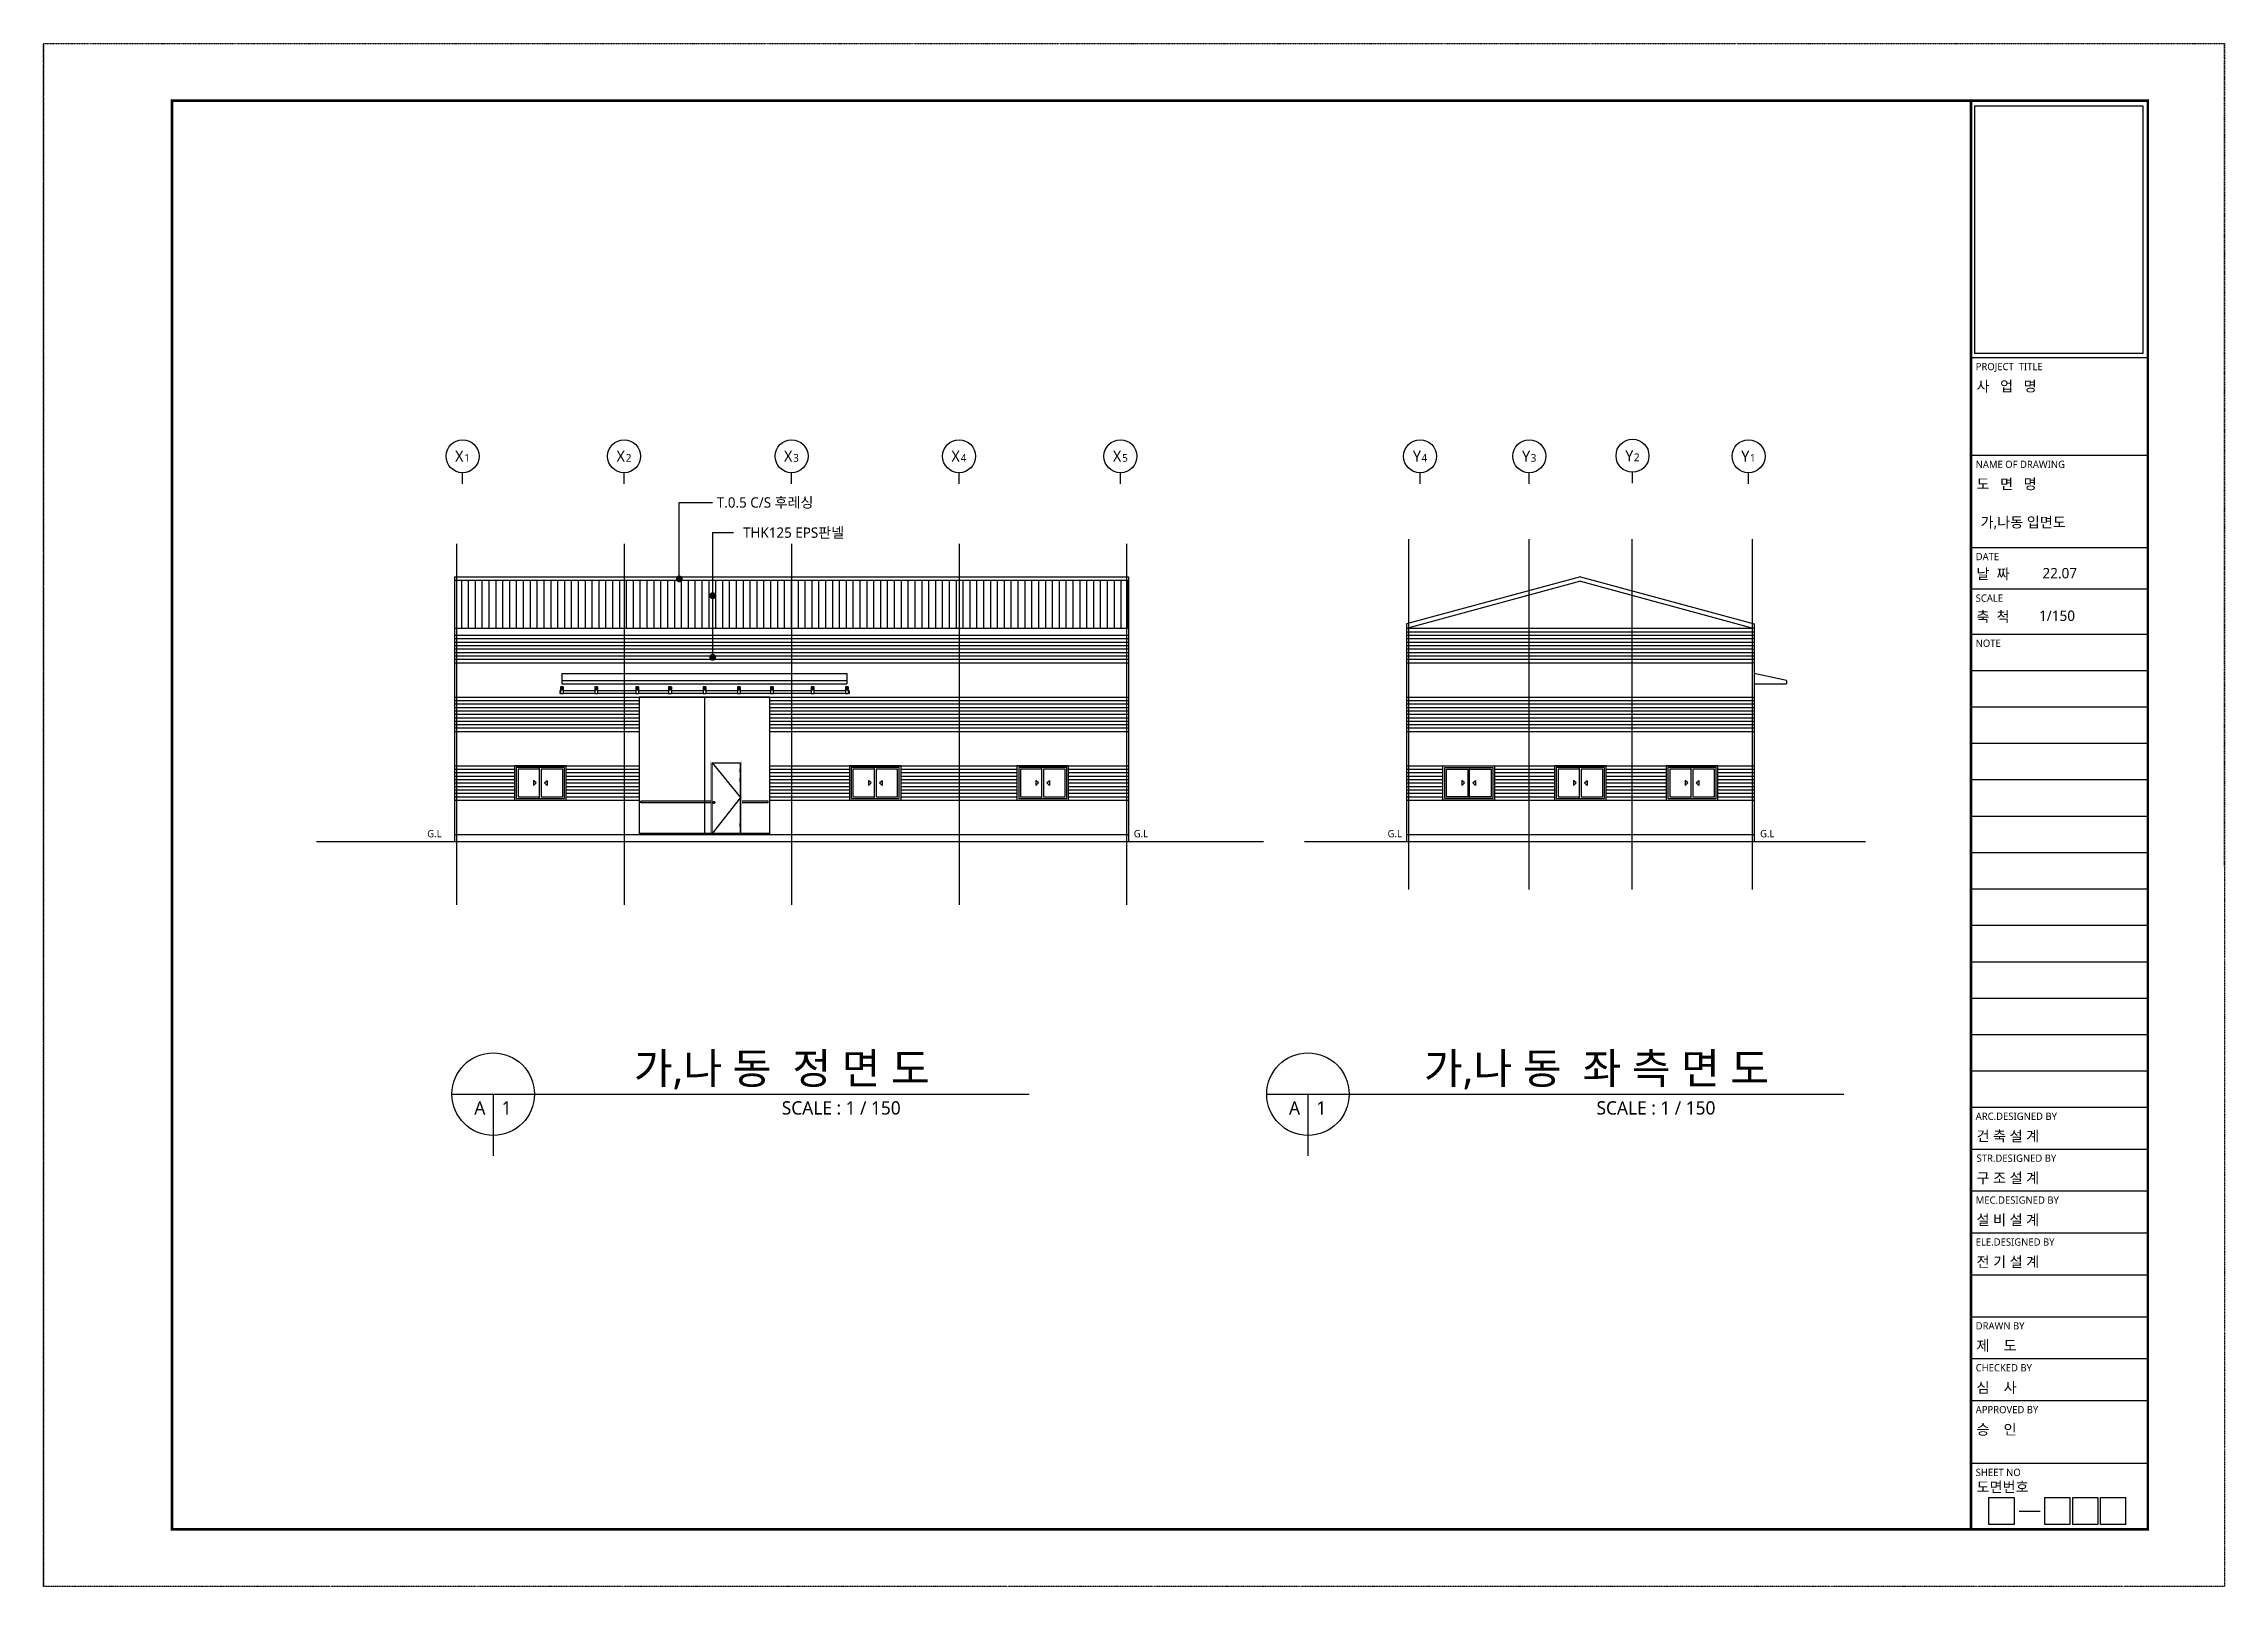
# Model space of a CAD drawing. Header units: millimetres. Extents: x 152133 to 471560, y 87068 to 132353.
# Drawn here: x 152133 to 215617, y 87068 to 131960 of the extents above; entities that cross this region are included whole.
import ezdxf
from ezdxf.enums import TextEntityAlignment as Align

# ---------------------------------------------------------------- set-up
doc = ezdxf.new("R2010")
doc.units = ezdxf.units.MM
doc.linetypes.add('CEN', pattern=[62, 60, -1, 0, -1])
doc.linetypes.add('DIVIDE2', pattern=[15.875, 6.35, -3.175, 0, -3.175, 0, -3.175])
for name, color, linetype in [('AA-AXIS', 7, 'Continuous'), ('AA-AXIS-BUBL', 3, 'Continuous'), ('CEN', 1, 'CEN'), ('COL', 2, 'Continuous'), ('DIM', 7, 'Continuous'), ('JON', 4, 'DIVIDE2'), ('RXANNOT', 6, 'Continuous'), ('TEX', 3, 'Continuous'), ('TIT', 2, 'Continuous'), ('WID', 4, 'Continuous'), ('폼', 7, 'Continuous')]:
    doc.layers.add(name, color=color, linetype=linetype)
doc.styles.add('맑은고딕', font='malgun.ttf')

msp = doc.modelspace()

# ---------------------------------------------------------------- texts
at = {"layer": 'AA-AXIS', "style": '맑은고딕'}
for s, height, p in [('X', 320, (183260.9, 119793.7)), ('5', 224, (183528.5, 119793.7)), ('Y', 320, (191991.5, 119793.7)), ('4', 224, (192242.4, 119793.7)), ('Y', 320, (195170.5, 119793.7)), ('3', 224, (195421.4, 119793.7)), ('Y', 320, (198175.3, 119809.1)), ('2', 224, (198426.2, 119809.1))]:
    msp.add_text(s, height=height, dxfattribs=at).set_placement(p)
at = {"layer": 'COL', "style": '맑은고딕'}
for p in [(163716.4, 108971.7), (184283.2, 108971.7), (191672.9, 108971.7), (202517.3, 108971.7)]:
    msp.add_text('G.L', height=210, dxfattribs=at).set_placement(p, align=Align.MIDDLE_RIGHT)
at = {"layer": 'RXANNOT', "color": 3, "style": '맑은고딕'}
for s, p in [('T.0.5 C/S 후레싱', (171729.1, 118609.4)), ('THK125 EPS판넬', (172494.3, 117731.5))]:
    msp.add_text(s, height=300, dxfattribs=at).set_placement(p, align=Align.MIDDLE_LEFT)
at = {"layer": 'TEX', "style": '맑은고딕'}
for s, p in [('사   업   명', (208400.7, 121840.4)), ('도   면   명', (208400.7, 118994.4)), ('날  짜', (208400.7, 116376.6)), ('축  척', (208400.7, 115134.4)), ('건 축 설 계', (208400.7, 100021)), ('구 조 설 계', (208400.7, 98801.3)), ('설 비 설 계', (208400.7, 97581.6)), ('전 기 설 계', (208400.7, 96361.9)), ('제    도', (208400.7, 93922.5)), ('심    사', (208400.7, 92702.8)), ('승    인', (208400.7, 91483.1)), ('도면번호', (208400.7, 89808.9))]:
    msp.add_text(s, height=302.3, dxfattribs=at).set_placement(p)
at = {"layer": 'TEX', "color": 2, "style": '맑은고딕'}
for s, p in [('가,나동 입면도', (208518.2, 117882.3)), ('22.07', (210320.5, 116400)), ('1/150', (210221.4, 115162.8))]:
    msp.add_text(s, height=302.3, dxfattribs=at).set_placement(p)
at = {"layer": 'TIT', "style": '맑은고딕'}
for s, p in [('가,나 동  정 면 도', (173621.3, 101691.7)), ('가,나 동  좌 측 면 도', (197338.5, 101691.7))]:
    msp.add_text(s, height=900, dxfattribs=at).set_placement(p, align=Align.CENTER)
for s, p in [('A', (164831.3, 100991.7)), ('1', (165611.3, 100991.7)), ('A', (188548.5, 100991.7)), ('1', (189328.5, 100991.7))]:
    msp.add_text(s, height=387, dxfattribs=at).set_placement(p, align=Align.MIDDLE_CENTER)
for p in [(173621.3, 100991.7), (197338.5, 100991.7)]:
    msp.add_text('SCALE : 1 / 150', height=387, dxfattribs=at).set_placement(p, align=Align.MIDDLE_LEFT)
at = {"layer": '폼', "color": 8, "style": '맑은고딕'}
for s, height, p in [('PROJECT  TITLE', 211.613, (208376.8, 122457.7)), ('NAME OF DRAWING', 211.613, (208376.8, 119611.7)), ('DATE', 211.61, (208376.8, 116929.1)), ('SCALE', 211.61, (208376.8, 115719.9)), ('NOTE', 211.61, (208376.8, 114407.6)), ('ARC.DESIGNED BY', 211.613, (208376.8, 100642.3)), ('STR.DESIGNED BY', 211.613, (208402.2, 99422.9)), ('MEC.DESIGNED BY', 211.613, (208376.8, 98202.9)), ('ELE.DESIGNED BY', 211.613, (208376.8, 96983.2)), ('DRAWN BY', 211.61, (208376.8, 94543.8)), ('CHECKED BY', 211.61, (208376.8, 93324.1)), ('APPROVED BY', 211.613, (208376.8, 92104.4)), ('SHEET NO', 211.61, (208376.8, 90280))]:
    msp.add_text(s, height=height, dxfattribs=at).set_placement(p)

# ---------------------------------------------------------------- blocks, each defined once
blk = doc.blocks.new('*B568', base_point=(164332, 118994))
at = {"layer": 'AA-AXIS-BUBL'}
blk.add_lwpolyline([(164332, 119154), (164332, 119314), (164332, 119314), (164332, 119474)], dxfattribs=at)
blk.add_circle((164332, 119954), 480, dxfattribs=at)
at = {"layer": 'AA-AXIS', "style": '맑은고딕'}
for s, height, p in [('X', 320, (164112, 119794)), ('1', 224, (164379, 119794))]:
    blk.add_text(s, height=height, dxfattribs=at).set_placement(p)
blk = doc.blocks.new('*B569', base_point=(169031, 118994))
at = {"layer": 'AA-AXIS-BUBL'}
blk.add_lwpolyline([(169031, 119154), (169031, 119314), (169031, 119314), (169031, 119474)], dxfattribs=at)
blk.add_circle((169031, 119954), 480, dxfattribs=at)
at = {"layer": 'AA-AXIS', "style": '맑은고딕'}
for s, height, p in [('X', 320, (168811, 119794)), ('2', 224, (169079, 119794))]:
    blk.add_text(s, height=height, dxfattribs=at).set_placement(p)
blk = doc.blocks.new('*B570', base_point=(173906, 118994))
at = {"layer": 'AA-AXIS-BUBL'}
blk.add_lwpolyline([(173906, 119154), (173906, 119314), (173906, 119314), (173906, 119474)], dxfattribs=at)
blk.add_circle((173906, 119954), 480, dxfattribs=at)
at = {"layer": 'AA-AXIS', "style": '맑은고딕'}
for s, height, p in [('X', 320, (173686, 119794)), ('3', 224, (173954, 119794))]:
    blk.add_text(s, height=height, dxfattribs=at).set_placement(p)
blk = doc.blocks.new('*B571', base_point=(178781, 118994))
at = {"layer": 'AA-AXIS-BUBL'}
blk.add_lwpolyline([(178781, 119154), (178781, 119314), (178781, 119314), (178781, 119474)], dxfattribs=at)
blk.add_circle((178781, 119954), 480, dxfattribs=at)
at = {"layer": 'AA-AXIS', "style": '맑은고딕'}
for s, height, p in [('X', 320, (178561, 119794)), ('4', 224, (178829, 119794))]:
    blk.add_text(s, height=height, dxfattribs=at).set_placement(p)
blk = doc.blocks.new('*B572', base_point=(201765, 118994))
at = {"layer": 'AA-AXIS-BUBL'}
blk.add_lwpolyline([(201765, 119154), (201765, 119314), (201765, 119314), (201765, 119474)], dxfattribs=at)
blk.add_circle((201765, 119954), 480, dxfattribs=at)
at = {"layer": 'AA-AXIS', "style": '맑은고딕'}
for s, height, p in [('Y', 320, (201553, 119794)), ('1', 224, (201804, 119794))]:
    blk.add_text(s, height=height, dxfattribs=at).set_placement(p)
blk = doc.blocks.new('DE900X2100_8')
at = {"color": 0}
for p, q in [((40, 0), (40, 2060)), ((40, 2060), (860, 2060)), ((40, 2060), (860, 1050)), ((860, 0), (860, 2060)), ((850, 1880), (860, 1880)), ((850, 1780), (850, 1880)), ((850, 1780), (860, 1780)), ((850, 1600), (860, 1600)), ((850, 1500), (850, 1600)), ((850, 1500), (860, 1500)), ((860, 1050), (40, 0)), ((132, 901), (51, 901)), ((90, 943), (90, 860)), ((850, 300), (860, 300)), ((850, 200), (850, 300)), ((850, 200), (860, 200))]:
    blk.add_line(p, q, dxfattribs=at)
at = {"color": 0, "const_width": 8}
blk.add_lwpolyline([(0, 2100), (0, 0), (900, 0), (900, 2100)], close=True, dxfattribs=at)
at = {"color": 0}
blk.add_circle((90, 900), 30, dxfattribs=at)

# ---------------------------------------------------------------- linework, layer by layer
at = {"color": 2}
for p, q in [((164094, 116446.6), (183718, 116446.6)), ((164094, 116446.6), (164094, 108746.6)), ((183718, 116446.6), (183718, 108746.6)), ((196868.9, 116446.6), (191806.9, 115074.8)), ((196868.9, 116317), (191806.9, 114945.3)), ((196868.9, 116446.6), (201930.9, 115074.8)), ((196868.9, 116317), (201930.9, 114945.3)), ((164094, 114946.6), (183718, 114946.6)), ((191806.9, 115074.8), (191806.9, 108746.6)), ((201930.9, 115074.8), (201930.9, 108746.6)), ((164094, 114746.6), (183718, 114746.6)), ((160075.1, 108746.6), (187641.3, 108746.6)), ((164094, 108946.6), (183718, 108946.6)), ((188841.7, 108746.6), (205171, 108746.6)), ((191806.9, 108946.6), (201930.9, 108946.6))]:
    msp.add_line(p, q, dxfattribs=at)
at = {"color": 3}
for p, q in [((191806.9, 114946.6), (201930.9, 114946.6)), ((164094, 113946.6), (183718, 113946.6)), ((191806.9, 113946.6), (201930.9, 113946.6)), ((164094, 112946.6), (183718, 112946.6)), ((191806.9, 112946.6), (201930.9, 112946.6)), ((164094, 111946.6), (169468.5, 111946.6)), ((173268.5, 111946.6), (183718, 111946.6)), ((191806.9, 111946.6), (201930.9, 111946.6)), ((164094, 110946.6), (169468.5, 110946.6)), ((173268.5, 110946.6), (183718, 110946.6)), ((191806.9, 110946.6), (193318.9, 110946.6)), ((193918.9, 110946.6), (201930.9, 110946.6)), ((164094, 109946.6), (169468.5, 109946.6)), ((173268.5, 109946.6), (183718, 109946.6)), ((191806.9, 109946.6), (201930.9, 109946.6))]:
    msp.add_line(p, q, dxfattribs=at)
at = {"color": 8}
for p, q in [((164094, 114646.6), (183718, 114646.6)), ((164094, 114546.6), (183718, 114546.6)), ((164094, 114446.6), (183718, 114446.6)), ((164094, 114346.6), (183718, 114346.6)), ((191806.9, 114846.6), (201930.9, 114846.6)), ((191806.9, 114746.6), (201930.9, 114746.6)), ((191806.9, 114646.6), (201930.9, 114646.6)), ((191806.9, 114546.6), (201930.9, 114546.6)), ((191806.9, 114446.6), (201930.9, 114446.6)), ((191806.9, 114346.6), (201930.9, 114346.6)), ((164094, 114246.6), (183718, 114246.6)), ((164094, 114146.6), (183718, 114146.6)), ((164094, 114046.6), (183718, 114046.6)), ((191806.9, 114246.6), (201930.9, 114246.6)), ((191806.9, 114146.6), (201930.9, 114146.6)), ((191806.9, 114046.6), (201930.9, 114046.6)), ((164094, 112846.6), (169468.5, 112846.6)), ((164094, 112746.6), (169468.5, 112746.6)), ((164094, 112646.6), (169468.5, 112646.6)), ((164094, 112546.6), (169468.5, 112546.6)), ((164094, 112446.6), (169468.5, 112446.6)), ((173268.5, 112846.6), (183718, 112846.6)), ((173268.5, 112746.6), (183718, 112746.6)), ((173268.5, 112646.6), (183718, 112646.6)), ((173268.5, 112546.6), (183718, 112546.6)), ((173268.5, 112446.6), (183718, 112446.6)), ((191806.9, 112846.6), (201930.9, 112846.6)), ((191806.9, 112746.6), (201930.9, 112746.6)), ((191806.9, 112646.6), (201930.9, 112646.6)), ((191806.9, 112546.6), (201930.9, 112546.6)), ((191806.9, 112446.6), (201930.9, 112446.6)), ((164094, 112346.6), (169468.5, 112346.6)), ((164094, 112246.6), (169468.5, 112246.6)), ((164094, 112146.6), (169468.5, 112146.6)), ((164094, 112046.6), (169468.5, 112046.6)), ((173268.5, 112346.6), (183718, 112346.6)), ((173268.5, 112246.6), (183718, 112246.6)), ((173268.5, 112146.6), (183718, 112146.6)), ((173268.5, 112046.6), (183718, 112046.6)), ((191806.9, 112346.6), (201930.9, 112346.6)), ((191806.9, 112246.6), (201930.9, 112246.6)), ((191806.9, 112146.6), (201930.9, 112146.6)), ((191806.9, 112046.6), (201930.9, 112046.6)), ((164094, 110846.6), (165843.5, 110846.6)), ((164094, 110746.6), (165843.5, 110746.6)), ((164094, 110646.6), (165843.5, 110646.6)), ((164094, 110546.6), (165843.5, 110546.6)), ((167343.5, 110846.6), (169468.5, 110846.6)), ((167343.5, 110746.6), (169468.5, 110746.6)), ((167343.5, 110646.6), (169468.5, 110646.6)), ((167343.5, 110546.6), (169468.5, 110546.6)), ((173268.5, 110846.6), (175593.5, 110846.6)), ((173268.5, 110746.6), (175593.5, 110746.6)), ((173268.5, 110646.6), (175593.5, 110646.6)), ((173268.5, 110546.6), (175593.5, 110546.6)), ((177093.5, 110846.6), (180468.5, 110846.6)), ((177093.5, 110746.6), (180468.5, 110746.6)), ((177093.5, 110646.6), (180468.5, 110646.6)), ((177093.5, 110546.6), (180468.5, 110546.6)), ((181968.5, 110846.6), (183718, 110846.6)), ((181968.5, 110746.6), (183718, 110746.6)), ((181968.5, 110646.6), (183718, 110646.6)), ((181968.5, 110546.6), (183718, 110546.6)), ((191806.9, 110846.6), (192868.9, 110846.6)), ((191806.9, 110746.6), (192868.9, 110746.6)), ((191806.9, 110746.6), (192868.9, 110746.6)), ((191806.9, 110646.6), (192868.9, 110646.6)), ((191806.9, 110546.6), (192868.9, 110546.6)), ((194368.9, 110846.6), (196118.9, 110846.6)), ((194368.9, 110746.6), (196118.9, 110746.6)), ((194368.9, 110646.6), (196118.9, 110646.6)), ((194368.9, 110546.6), (196118.9, 110546.6)), ((197618.9, 110846.6), (199368.9, 110846.6)), ((197618.9, 110746.6), (199368.9, 110746.6)), ((197618.9, 110646.6), (199368.9, 110646.6)), ((197618.9, 110546.6), (199368.9, 110546.6)), ((200868.9, 110846.6), (201930.9, 110846.6)), ((200868.9, 110746.6), (201930.9, 110746.6)), ((200868.9, 110646.6), (201930.9, 110646.6)), ((200868.9, 110546.6), (201930.9, 110546.6)), ((164094, 110446.6), (165843.5, 110446.6)), ((164094, 110346.6), (165843.5, 110346.6)), ((164094, 110246.6), (165843.5, 110246.6)), ((164094, 110146.6), (165843.5, 110146.6)), ((164094, 110046.6), (165843.5, 110046.6)), ((167343.5, 110446.6), (169468.5, 110446.6)), ((167343.5, 110346.6), (169468.5, 110346.6)), ((167343.5, 110246.6), (169468.5, 110246.6)), ((167343.5, 110146.6), (169468.5, 110146.6)), ((167343.5, 110046.6), (169468.5, 110046.6)), ((173268.5, 110446.6), (175593.5, 110446.6)), ((173268.5, 110346.6), (175593.5, 110346.6)), ((173268.5, 110246.6), (175593.5, 110246.6)), ((173268.5, 110146.6), (175593.5, 110146.6)), ((173268.5, 110046.6), (175593.5, 110046.6)), ((177093.5, 110446.6), (180468.5, 110446.6)), ((177093.5, 110346.6), (180468.5, 110346.6)), ((177093.5, 110246.6), (180468.5, 110246.6)), ((177093.5, 110146.6), (180468.5, 110146.6)), ((177093.5, 110046.6), (180468.5, 110046.6)), ((181968.5, 110446.6), (183718, 110446.6)), ((181968.5, 110346.6), (183718, 110346.6)), ((181968.5, 110246.6), (183718, 110246.6)), ((181968.5, 110146.6), (183718, 110146.6)), ((181968.5, 110046.6), (183718, 110046.6)), ((191806.9, 110446.6), (192868.9, 110446.6)), ((191806.9, 110346.6), (192868.9, 110346.6)), ((191806.9, 110246.6), (192868.9, 110246.6)), ((191806.9, 110146.6), (192868.9, 110146.6)), ((191806.9, 110046.6), (192868.9, 110046.6)), ((194368.9, 110446.6), (196118.9, 110446.6)), ((194368.9, 110346.6), (196118.9, 110346.6)), ((194368.9, 110246.6), (196118.9, 110246.6)), ((194368.9, 110146.6), (196118.9, 110146.6)), ((194368.9, 110046.6), (196118.9, 110046.6)), ((197618.9, 110446.6), (199368.9, 110446.6)), ((197618.9, 110346.6), (199368.9, 110346.6)), ((197618.9, 110246.6), (199368.9, 110246.6)), ((197618.9, 110146.6), (199368.9, 110146.6)), ((197618.9, 110046.6), (199368.9, 110046.6)), ((200868.9, 110446.6), (201930.9, 110446.6)), ((200868.9, 110346.6), (201930.9, 110346.6)), ((200868.9, 110246.6), (201930.9, 110246.6)), ((200868.9, 110146.6), (201930.9, 110146.6)), ((200868.9, 110046.6), (201930.9, 110046.6))]:
    msp.add_line(p, q, dxfattribs=at)
at = {"layer": 'AA-AXIS-BUBL'}
for points in [[(183480.5, 119153.7), (183480.5, 119313.7), (183480.5, 119313.7), (183480.5, 119473.7)], [(192202.7, 119153.7), (192202.7, 119313.7), (192202.7, 119313.7), (192202.7, 119473.7)], [(195381.8, 119153.7), (195381.8, 119313.7), (195381.8, 119313.7), (195381.8, 119473.7)], [(198386.6, 119169.1), (198386.6, 119329.1), (198386.6, 119329.1), (198386.6, 119489.1)]]:
    msp.add_lwpolyline(points, dxfattribs=at)
for centre in [(183480.5, 119953.7), (192202.7, 119953.7), (195381.8, 119953.7), (198386.6, 119969.1)]:
    msp.add_circle(centre, 480, dxfattribs=at)
at = {"layer": 'CEN', "color": 1, "linetype": 'CEN'}
for p, q in [((191868.9, 117536.1), (191868.9, 107347.8)), ((195368.9, 117536.1), (195368.9, 107347.8)), ((198368.9, 117536.1), (198368.9, 107347.8)), ((201868.9, 117536.1), (201868.9, 107347.8)), ((164156, 117408.5), (164156, 106902.5)), ((169031, 117408.5), (169031, 106902.5)), ((173906, 117408.5), (173906, 106902.5)), ((178781, 117408.5), (178781, 106902.5)), ((183656, 117408.5), (183656, 106902.5))]:
    msp.add_line(p, q, dxfattribs=at)
at = {"layer": 'DIM'}
for points in [[(170638.4, 116384.4), (170638.4, 118609.4)], [(170638.4, 118609.4), (171609.1, 118609.4)], [(171609.8, 114153.7), (171609.8, 117733.1)], [(171609.8, 117733.1), (172214.3, 117733.1)]]:
    msp.add_lwpolyline(points, dxfattribs=at)
at = {"layer": 'DIM', "const_width": 100}
for points in [[(170588.4, 116384.4, 1), (170688.4, 116384.4, 1)], [(171559.8, 115896.6, 1), (171659.8, 115896.6, 1)], [(171559.8, 114103.7, 1), (171659.8, 114103.7, 1)]]:
    msp.add_lwpolyline(points, format="xyb", close=True, dxfattribs=at)
at = {"layer": 'JON'}
for p, q in [((152133, 87068.4), (152133, 131960.4)), ((152133, 131960.4), (215616.8, 131960.4)), ((152133, 131960.4), (152133, 87068.4)), ((215616.8, 131960.4), (215616.8, 87068.4)), ((215616.8, 108018), (215616.8, 131960.4)), ((215616.8, 131960.4), (215616.8, 108018)), ((215616.8, 87068.4), (152133, 87068.4))]:
    msp.add_line(p, q, dxfattribs=at)
at = {"layer": 'TIT'}
for p, q in [((164021.3, 101391.7), (166421.3, 101391.7)), ((165221.3, 101391.7), (165221.3, 99591.7)), ((166421.3, 101391.7), (180821.3, 101391.7)), ((187738.5, 101391.7), (190138.5, 101391.7)), ((188938.5, 101391.7), (188938.5, 99591.7)), ((190138.5, 101391.7), (204538.5, 101391.7))]:
    msp.add_line(p, q, dxfattribs=at)
for centre in [(165221.3, 101391.7), (188938.5, 101391.7)]:
    msp.add_circle(centre, 1200, dxfattribs=at)
at = {"layer": 'WID'}
for p, q in [((164094, 116346.6), (183718, 116346.6)), ((165094, 116346.6), (165094, 114946.6)), ((166094, 116346.6), (166094, 114946.6)), ((167094, 116346.6), (167094, 114946.6)), ((168094, 116346.6), (168094, 114946.6)), ((169094, 116346.6), (169094, 114946.6)), ((170094, 116346.6), (170094, 114946.6)), ((171094, 116346.6), (171094, 114946.6)), ((172094, 116346.6), (172094, 114946.6)), ((173094, 116346.6), (173094, 114946.6)), ((174094, 116346.6), (174094, 114946.6)), ((175094, 116346.6), (175094, 114946.6)), ((176094, 116346.6), (176094, 114946.6)), ((177094, 116346.6), (177094, 114946.6)), ((178094, 116346.6), (178094, 114946.6)), ((179094, 116346.6), (179094, 114946.6)), ((180094, 116346.6), (180094, 114946.6)), ((181094, 116346.6), (181094, 114946.6)), ((182094, 116346.6), (182094, 114946.6)), ((183094, 116346.6), (183094, 114946.6)), ((167158.5, 113125.6), (167158.5, 113045.6)), ((167178.5, 113125.6), (167158.5, 113125.6)), ((167178.5, 113045.6), (167158.5, 113045.6)), ((167178.5, 113245.6), (167178.5, 113035.6)), ((167258.5, 113245.6), (167178.5, 113245.6)), ((167258.5, 113145.6), (167178.5, 113145.6)), ((167258.5, 113035.6), (167178.5, 113035.6)), ((167251.2, 113202.8), (167186.2, 113202.8)), ((167218.5, 113627.4), (175518.5, 113627.4)), ((167218.5, 113627.4), (167218.5, 113327.4)), ((167218.5, 113427.4), (175518.5, 113427.4)), ((167218.5, 113327.4), (175518.5, 113327.4)), ((167218.5, 113238.5), (167218.5, 113166.8)), ((167258.5, 113245.6), (167258.5, 113035.6)), ((168178.5, 113125.6), (167258.5, 113125.6)), ((168178.5, 113045.6), (167258.5, 113045.6)), ((168178.5, 113245.6), (168178.5, 113035.6)), ((168258.5, 113245.6), (168178.5, 113245.6)), ((168258.5, 113145.6), (168178.5, 113145.6)), ((168258.5, 113035.6), (168178.5, 113035.6)), ((168251.2, 113202.8), (168186.2, 113202.8)), ((168218.5, 113238.5), (168218.5, 113166.8)), ((168258.5, 113245.6), (168258.5, 113035.6)), ((169368.5, 113125.6), (168258.5, 113125.6)), ((169368.5, 113045.6), (168258.5, 113045.6)), ((169368.5, 113245.6), (169368.5, 113035.6)), ((169448.5, 113245.6), (169368.5, 113245.6)), ((169448.5, 113145.6), (169368.5, 113145.6)), ((169448.5, 113035.6), (169368.5, 113035.6)), ((169441.2, 113202.8), (169376.2, 113202.8)), ((169408.5, 113238.5), (169408.5, 113166.8)), ((169448.5, 113245.6), (169448.5, 113035.6)), ((170328.5, 113125.6), (169448.5, 113125.6)), ((170328.5, 113045.6), (169448.5, 113045.6)), ((170328.5, 113245.6), (170328.5, 113035.6)), ((170408.5, 113245.6), (170328.5, 113245.6)), ((170408.5, 113145.6), (170328.5, 113145.6)), ((170408.5, 113035.6), (170328.5, 113035.6)), ((170401.2, 113202.8), (170336.2, 113202.8)), ((170368.5, 113238.5), (170368.5, 113166.8)), ((170408.5, 113245.6), (170408.5, 113035.6)), ((171328.5, 113125.6), (170408.5, 113125.6)), ((171328.5, 113045.6), (170408.5, 113045.6)), ((171328.5, 113245.6), (171328.5, 113035.6)), ((171408.5, 113245.6), (171328.5, 113245.6)), ((171408.5, 113145.6), (171328.5, 113145.6)), ((171408.5, 113035.6), (171328.5, 113035.6)), ((171401.2, 113202.8), (171336.2, 113202.8)), ((171368.5, 113238.5), (171368.5, 113166.8)), ((171408.5, 113245.6), (171408.5, 113035.6)), ((172328.5, 113125.6), (171408.5, 113125.6)), ((172328.5, 113045.6), (171408.5, 113045.6)), ((172328.5, 113245.6), (172328.5, 113035.6)), ((172408.5, 113245.6), (172328.5, 113245.6)), ((172408.5, 113145.6), (172328.5, 113145.6)), ((172408.5, 113035.6), (172328.5, 113035.6)), ((172401.2, 113202.8), (172336.2, 113202.8)), ((172368.5, 113238.5), (172368.5, 113166.8)), ((172408.5, 113245.6), (172408.5, 113035.6)), ((173288.5, 113125.6), (172408.5, 113125.6)), ((173288.5, 113045.6), (172408.5, 113045.6)), ((173288.5, 113245.6), (173288.5, 113035.6)), ((173368.5, 113245.6), (173288.5, 113245.6)), ((173368.5, 113145.6), (173288.5, 113145.6)), ((173368.5, 113035.6), (173288.5, 113035.6)), ((173361.2, 113202.8), (173296.2, 113202.8)), ((173328.5, 113238.5), (173328.5, 113166.8)), ((173368.5, 113245.6), (173368.5, 113035.6)), ((174478.5, 113125.6), (173368.5, 113125.6)), ((174478.5, 113045.6), (173368.5, 113045.6)), ((174558.5, 113245.6), (174478.5, 113245.6)), ((174478.5, 113245.6), (174478.5, 113035.6)), ((174558.5, 113145.6), (174478.5, 113145.6)), ((174558.5, 113035.6), (174478.5, 113035.6)), ((174551.2, 113202.8), (174486.2, 113202.8)), ((174518.5, 113238.5), (174518.5, 113166.8)), ((174558.5, 113245.6), (174558.5, 113035.6)), ((175478.5, 113125.6), (174558.5, 113125.6)), ((175478.5, 113045.6), (174558.5, 113045.6)), ((175478.5, 113245.6), (175478.5, 113035.6)), ((175558.5, 113245.6), (175478.5, 113245.6)), ((175558.5, 113145.6), (175478.5, 113145.6)), ((175558.5, 113035.6), (175478.5, 113035.6)), ((175551.2, 113202.8), (175486.2, 113202.8)), ((175518.5, 113627.4), (175518.5, 113327.4)), ((175518.5, 113238.5), (175518.5, 113166.8)), ((175558.5, 113245.6), (175558.5, 113035.6)), ((175578.5, 113125.6), (175558.5, 113125.6)), ((175578.5, 113045.6), (175558.5, 113045.6)), ((175578.5, 113125.6), (175578.5, 113045.6)), ((202868.9, 113427.4), (201930.9, 113627.4)), ((201930.9, 113327.4), (202868.9, 113327.4)), ((202868.9, 113427.4), (202868.9, 113327.4)), ((169468.5, 112946.6), (169468.5, 108946.6)), ((173268.5, 112946.6), (169468.5, 112946.6)), ((171368.5, 112946.6), (171368.5, 108976.6)), ((173268.5, 112946.6), (173268.5, 108946.6)), ((169514.2, 109867.3), (169514.2, 109917.3)), ((171556.3, 109917.3), (169514.2, 109917.3)), ((171556.3, 109867.3), (169514.2, 109867.3)), ((173222.9, 109917.3), (172456.3, 109917.3)), ((173222.9, 109867.3), (172456.3, 109867.3)), ((173222.9, 109867.3), (173222.9, 109917.3)), ((173268.5, 108976.6), (169468.5, 108976.6)), ((173268.5, 108946.6), (169468.5, 108946.6))]:
    msp.add_line(p, q, dxfattribs=at)
at = {"layer": 'WID', "color": 8}
for p, q in [((164294, 116346.6), (164294, 114946.6)), ((164494, 116346.6), (164494, 114946.6)), ((164694, 116346.6), (164694, 114946.6)), ((164894, 116346.6), (164894, 114946.6)), ((165294, 116346.6), (165294, 114946.6)), ((165494, 116346.6), (165494, 114946.6)), ((165694, 116346.6), (165694, 114946.6)), ((165894, 116346.6), (165894, 114946.6)), ((166294, 116346.6), (166294, 114946.6)), ((166494, 116346.6), (166494, 114946.6)), ((166694, 116346.6), (166694, 114946.6)), ((166894, 116346.6), (166894, 114946.6)), ((167294, 116346.6), (167294, 114946.6)), ((167494, 116346.6), (167494, 114946.6)), ((167694, 116346.6), (167694, 114946.6)), ((167894, 116346.6), (167894, 114946.6)), ((168294, 116346.6), (168294, 114946.6)), ((168494, 116346.6), (168494, 114946.6)), ((168694, 116346.6), (168694, 114946.6)), ((168894, 116346.6), (168894, 114946.6)), ((169294, 116346.6), (169294, 114946.6)), ((169494, 116346.6), (169494, 114946.6)), ((169694, 116346.6), (169694, 114946.6)), ((169894, 116346.6), (169894, 114946.6)), ((170294, 116346.6), (170294, 114946.6)), ((170494, 116346.6), (170494, 114946.6)), ((170694, 116346.6), (170694, 114946.6)), ((170894, 116346.6), (170894, 114946.6)), ((171294, 116346.6), (171294, 114946.6)), ((171494, 116346.6), (171494, 114946.6)), ((171694, 116346.6), (171694, 114946.6)), ((171894, 116346.6), (171894, 114946.6)), ((172294, 116346.6), (172294, 114946.6)), ((172494, 116346.6), (172494, 114946.6)), ((172694, 116346.6), (172694, 114946.6)), ((172894, 116346.6), (172894, 114946.6)), ((173294, 116346.6), (173294, 114946.6)), ((173494, 116346.6), (173494, 114946.6)), ((173694, 116346.6), (173694, 114946.6)), ((173894, 116346.6), (173894, 114946.6)), ((174294, 116346.6), (174294, 114946.6)), ((174494, 116346.6), (174494, 114946.6)), ((174694, 116346.6), (174694, 114946.6)), ((174894, 116346.6), (174894, 114946.6)), ((175294, 116346.6), (175294, 114946.6)), ((175494, 116346.6), (175494, 114946.6)), ((175694, 116346.6), (175694, 114946.6)), ((175894, 116346.6), (175894, 114946.6)), ((176294, 116346.6), (176294, 114946.6)), ((176494, 116346.6), (176494, 114946.6)), ((176694, 116346.6), (176694, 114946.6)), ((176894, 116346.6), (176894, 114946.6)), ((177294, 116346.6), (177294, 114946.6)), ((177494, 116346.6), (177494, 114946.6)), ((177694, 116346.6), (177694, 114946.6)), ((177894, 116346.6), (177894, 114946.6)), ((178294, 116346.6), (178294, 114946.6)), ((178494, 116346.6), (178494, 114946.6)), ((178694, 116346.6), (178694, 114946.6)), ((178894, 116346.6), (178894, 114946.6)), ((179294, 116346.6), (179294, 114946.6)), ((179494, 116346.6), (179494, 114946.6)), ((179694, 116346.6), (179694, 114946.6)), ((179894, 116346.6), (179894, 114946.6)), ((180294, 116346.6), (180294, 114946.6)), ((180494, 116346.6), (180494, 114946.6)), ((180694, 116346.6), (180694, 114946.6)), ((180894, 116346.6), (180894, 114946.6)), ((181294, 116346.6), (181294, 114946.6)), ((181494, 116346.6), (181494, 114946.6)), ((181694, 116346.6), (181694, 114946.6)), ((181894, 116346.6), (181894, 114946.6)), ((182294, 116346.6), (182294, 114946.6)), ((182494, 116346.6), (182494, 114946.6)), ((182694, 116346.6), (182694, 114946.6)), ((182894, 116346.6), (182894, 114946.6)), ((183294, 116346.6), (183294, 114946.6)), ((183494, 116346.6), (183494, 114946.6)), ((183694, 116346.6), (183694, 114946.6))]:
    msp.add_line(p, q, dxfattribs=at)
at = {"layer": 'WID', "linetype": 'Continuous'}
for p, q in [((165843.5, 110946.6), (165843.5, 109946.6)), ((167343.5, 110946.6), (165843.5, 110946.6)), ((165893.5, 110896.6), (165893.5, 109996.6)), ((167293.5, 110896.6), (165893.5, 110896.6)), ((165943.5, 110846.6), (165943.5, 110046.6)), ((166568.5, 110846.6), (165943.5, 110846.6)), ((166568.5, 109996.6), (166568.5, 110896.6)), ((166618.5, 110846.6), (166618.5, 110046.6)), ((167243.5, 110846.6), (166618.5, 110846.6)), ((167243.5, 110046.6), (167243.5, 110846.6)), ((167293.5, 109996.6), (167293.5, 110896.6)), ((167343.5, 109946.6), (167343.5, 110946.6)), ((175593.5, 110946.6), (175593.5, 109946.6)), ((177093.5, 110946.6), (175593.5, 110946.6)), ((175643.5, 110896.6), (175643.5, 109996.6)), ((177043.5, 110896.6), (175643.5, 110896.6)), ((175693.5, 110846.6), (175693.5, 110046.6)), ((176318.5, 110846.6), (175693.5, 110846.6)), ((176318.5, 109996.6), (176318.5, 110896.6)), ((176368.5, 110846.6), (176368.5, 110046.6)), ((176993.5, 110846.6), (176368.5, 110846.6)), ((176993.5, 110046.6), (176993.5, 110846.6)), ((177043.5, 109996.6), (177043.5, 110896.6)), ((177093.5, 109946.6), (177093.5, 110946.6)), ((180468.5, 110946.6), (180468.5, 109946.6)), ((181968.5, 110946.6), (180468.5, 110946.6)), ((180518.5, 110896.6), (180518.5, 109996.6)), ((181918.5, 110896.6), (180518.5, 110896.6)), ((180568.5, 110846.6), (180568.5, 110046.6)), ((181193.5, 110846.6), (180568.5, 110846.6)), ((181193.5, 109996.6), (181193.5, 110896.6)), ((181243.5, 110846.6), (181243.5, 110046.6)), ((181868.5, 110846.6), (181243.5, 110846.6)), ((181868.5, 110046.6), (181868.5, 110846.6)), ((181918.5, 109996.6), (181918.5, 110896.6)), ((181968.5, 109946.6), (181968.5, 110946.6)), ((192868.9, 110946.6), (194368.9, 110946.6)), ((192868.9, 109946.6), (192868.9, 110946.6)), ((192918.9, 110896.6), (194318.9, 110896.6)), ((192918.9, 109996.6), (192918.9, 110896.6)), ((192968.9, 110846.6), (193593.9, 110846.6)), ((192968.9, 110046.6), (192968.9, 110846.6)), ((193593.9, 110846.6), (193593.9, 110046.6)), ((193643.9, 109996.6), (193643.9, 110896.6)), ((193643.9, 110846.6), (194268.9, 110846.6)), ((194268.9, 110846.6), (194268.9, 110046.6)), ((194318.9, 110896.6), (194318.9, 109996.6)), ((194368.9, 110946.6), (194368.9, 109946.6)), ((196118.9, 110946.6), (196118.9, 109946.6)), ((197618.9, 110946.6), (196118.9, 110946.6)), ((196168.9, 110896.6), (196168.9, 109996.6)), ((197568.9, 110896.6), (196168.9, 110896.6)), ((196218.9, 110846.6), (196218.9, 110046.6)), ((196843.9, 110846.6), (196218.9, 110846.6)), ((196843.9, 109996.6), (196843.9, 110896.6)), ((196893.9, 110846.6), (196893.9, 110046.6)), ((197518.9, 110846.6), (196893.9, 110846.6)), ((197518.9, 110046.6), (197518.9, 110846.6)), ((197568.9, 109996.6), (197568.9, 110896.6)), ((197618.9, 109946.6), (197618.9, 110946.6)), ((199368.9, 110946.6), (199368.9, 109946.6)), ((200868.9, 110946.6), (199368.9, 110946.6)), ((199418.9, 110896.6), (199418.9, 109996.6)), ((200818.9, 110896.6), (199418.9, 110896.6)), ((199468.9, 110846.6), (199468.9, 110046.6)), ((200093.9, 110846.6), (199468.9, 110846.6)), ((200093.9, 109996.6), (200093.9, 110896.6)), ((200143.9, 110846.6), (200143.9, 110046.6)), ((200768.9, 110846.6), (200143.9, 110846.6)), ((200768.9, 110046.6), (200768.9, 110846.6)), ((200818.9, 109996.6), (200818.9, 110896.6)), ((200868.9, 109946.6), (200868.9, 110946.6)), ((165843.5, 109946.6), (167343.5, 109946.6)), ((165893.5, 109996.6), (167293.5, 109996.6)), ((165943.5, 110046.6), (166568.5, 110046.6)), ((166618.5, 110046.6), (167243.5, 110046.6)), ((175593.5, 109946.6), (177093.5, 109946.6)), ((175643.5, 109996.6), (177043.5, 109996.6)), ((175693.5, 110046.6), (176318.5, 110046.6)), ((176368.5, 110046.6), (176993.5, 110046.6)), ((180468.5, 109946.6), (181968.5, 109946.6)), ((180518.5, 109996.6), (181918.5, 109996.6)), ((180568.5, 110046.6), (181193.5, 110046.6)), ((181243.5, 110046.6), (181868.5, 110046.6)), ((194368.9, 109946.6), (192868.9, 109946.6)), ((194318.9, 109996.6), (192918.9, 109996.6)), ((193593.9, 110046.6), (192968.9, 110046.6)), ((194268.9, 110046.6), (193643.9, 110046.6)), ((196118.9, 109946.6), (197618.9, 109946.6)), ((196168.9, 109996.6), (197568.9, 109996.6)), ((196218.9, 110046.6), (196843.9, 110046.6)), ((196893.9, 110046.6), (197518.9, 110046.6)), ((199368.9, 109946.6), (200868.9, 109946.6)), ((199418.9, 109996.6), (200818.9, 109996.6)), ((199468.9, 110046.6), (200093.9, 110046.6)), ((200143.9, 110046.6), (200768.9, 110046.6))]:
    msp.add_line(p, q, dxfattribs=at)
for points in [[(166471.6, 110446.6), (166396.6, 110521.6), (166396.6, 110371.6)], [(166715.4, 110446.6), (166790.4, 110521.6), (166790.4, 110371.6)], [(176221.6, 110446.6), (176146.6, 110521.6), (176146.6, 110371.6)], [(176465.4, 110446.6), (176540.4, 110521.6), (176540.4, 110371.6)], [(181096.6, 110446.6), (181021.6, 110521.6), (181021.6, 110371.6)], [(181340.4, 110446.6), (181415.4, 110521.6), (181415.4, 110371.6)], [(193497, 110446.6), (193422, 110521.6), (193422, 110371.6)], [(193740.8, 110446.6), (193815.8, 110521.6), (193815.8, 110371.6)], [(196747, 110446.6), (196672, 110521.6), (196672, 110371.6)], [(196990.8, 110446.6), (197065.8, 110521.6), (197065.8, 110371.6)], [(199997, 110446.6), (199922, 110521.6), (199922, 110371.6)], [(200240.8, 110446.6), (200315.8, 110521.6), (200315.8, 110371.6)]]:
    msp.add_lwpolyline(points, close=True, dxfattribs=at)
at = {"layer": 'WID'}
for centre in [(167218.5, 113202.8), (168218.5, 113202.8), (169408.5, 113202.8), (170368.5, 113202.8), (171368.5, 113202.8), (172368.5, 113202.8), (173328.5, 113202.8), (174518.5, 113202.8), (175518.5, 113202.8)]:
    msp.add_circle(centre, 17.6, dxfattribs=at)
at = {"layer": '폼', "color": 8}
for p, q in [((213387.3, 122819.6), (208238.5, 122819.6)), ((213387.3, 119973.6), (208238.5, 119973.6)), ((213387.3, 117290.9), (208238.5, 117290.9)), ((213387.3, 116081.7), (208238.5, 116081.7)), ((213387.3, 114769.5), (208238.5, 114769.5)), ((213387.3, 113711.4), (208238.5, 113711.4)), ((213387.3, 112653.4), (208238.5, 112653.4)), ((213387.3, 111595.3), (208238.5, 111595.3)), ((213387.3, 110537.2), (208238.5, 110537.2)), ((213387.3, 109468.7), (208238.5, 109468.7)), ((213387.3, 108410.6), (208238.5, 108410.6)), ((213387.3, 107352.6), (208238.5, 107352.6)), ((213387.3, 106294.5), (208238.5, 106294.5)), ((213387.3, 105236.4), (208238.5, 105236.4)), ((213387.3, 104178.4), (208238.5, 104178.4)), ((213387.3, 103120.3), (208238.5, 103120.3)), ((213387.3, 102062.3), (208238.5, 102062.3)), ((213387.3, 101004.2), (208238.5, 101004.2)), ((213387.3, 99784.5), (208238.5, 99784.5)), ((213387.3, 98564.8), (208238.5, 98564.8)), ((213387.3, 97345.1), (208238.5, 97345.1)), ((213387.3, 96125.4), (208238.5, 96125.4)), ((213387.3, 94905.6), (208238.5, 94905.6)), ((213387.3, 93685.9), (208238.5, 93685.9)), ((213387.3, 92466.2), (208238.5, 92466.2)), ((213387.3, 90641.9), (208238.5, 90641.9)), ((208761.6, 89650.9), (209493.5, 89650.9)), ((208761.6, 88868.6), (208761.6, 89650.9)), ((209493.5, 89650.9), (209493.5, 88868.6)), ((210387.9, 88868.6), (210387.9, 89650.9)), ((210387.9, 89650.9), (211119.7, 89650.9)), ((211119.7, 89650.9), (211119.7, 88868.6)), ((211201.1, 88868.6), (211201.1, 89650.9)), ((211201.1, 89650.9), (211932.9, 89650.9)), ((211932.9, 89650.9), (211932.9, 88868.6)), ((212014.2, 89650.9), (212746, 89650.9)), ((212014.2, 88868.6), (212014.2, 89650.9)), ((212746, 88868.6), (212746, 89650.9)), ((209643.7, 89259.7), (210253.6, 89259.7)), ((209493.5, 88868.6), (208761.6, 88868.6)), ((211119.7, 88868.6), (210387.9, 88868.6)), ((211932.9, 88868.6), (211201.1, 88868.6)), ((212746, 88868.6), (212014.2, 88868.6))]:
    msp.add_line(p, q, dxfattribs=at)
at = {"layer": '폼', "color": 8, "const_width": 75.6}
msp.add_lwpolyline([(213387.3, 130297.8), (213387.3, 88731), (155874, 88731), (155874, 130297.8)], close=True, dxfattribs=at)
msp.add_lwpolyline([(208238.5, 130297.8), (208238.5, 88731)], dxfattribs=at)
msp.add_lwpolyline([(208238.5, 130297.8), (208238.5, 88731)], dxfattribs=at)
at = {"layer": '폼', "color": 4}
msp.add_lwpolyline([(208352.4, 130150.4), (213243.1, 130150.4), (213243.1, 122946), (208352.4, 122946), (208352.4, 130150.4)], close=True, dxfattribs=at)

# ---------------------------------------------------------------- block references
at = {"layer": 'AA-AXIS-BUBL'}
for name, p in [('*B568', (164331.5, 118993.7)), ('*B569', (169031, 118993.7)), ('*B570', (173906, 118994)), ('*B571', (178781, 118993.7)), ('*B572', (201764.7, 118993.7))]:
    msp.add_blockref(name, p, dxfattribs=at)
at = {"layer": 'WID', "linetype": 'Continuous'}
msp.add_blockref('DE900X2100_8', (171556.3, 108976.6), dxfattribs=at)

msp.set_redraw_order([(e.dxf.handle, doc.entitydb.next_handle()) for e in msp.query("TEXT MTEXT ATTDEF DIMENSION ARC_DIMENSION")])  # texts and dimensions are drawn at this point

doc.saveas('drawing.dxf')
